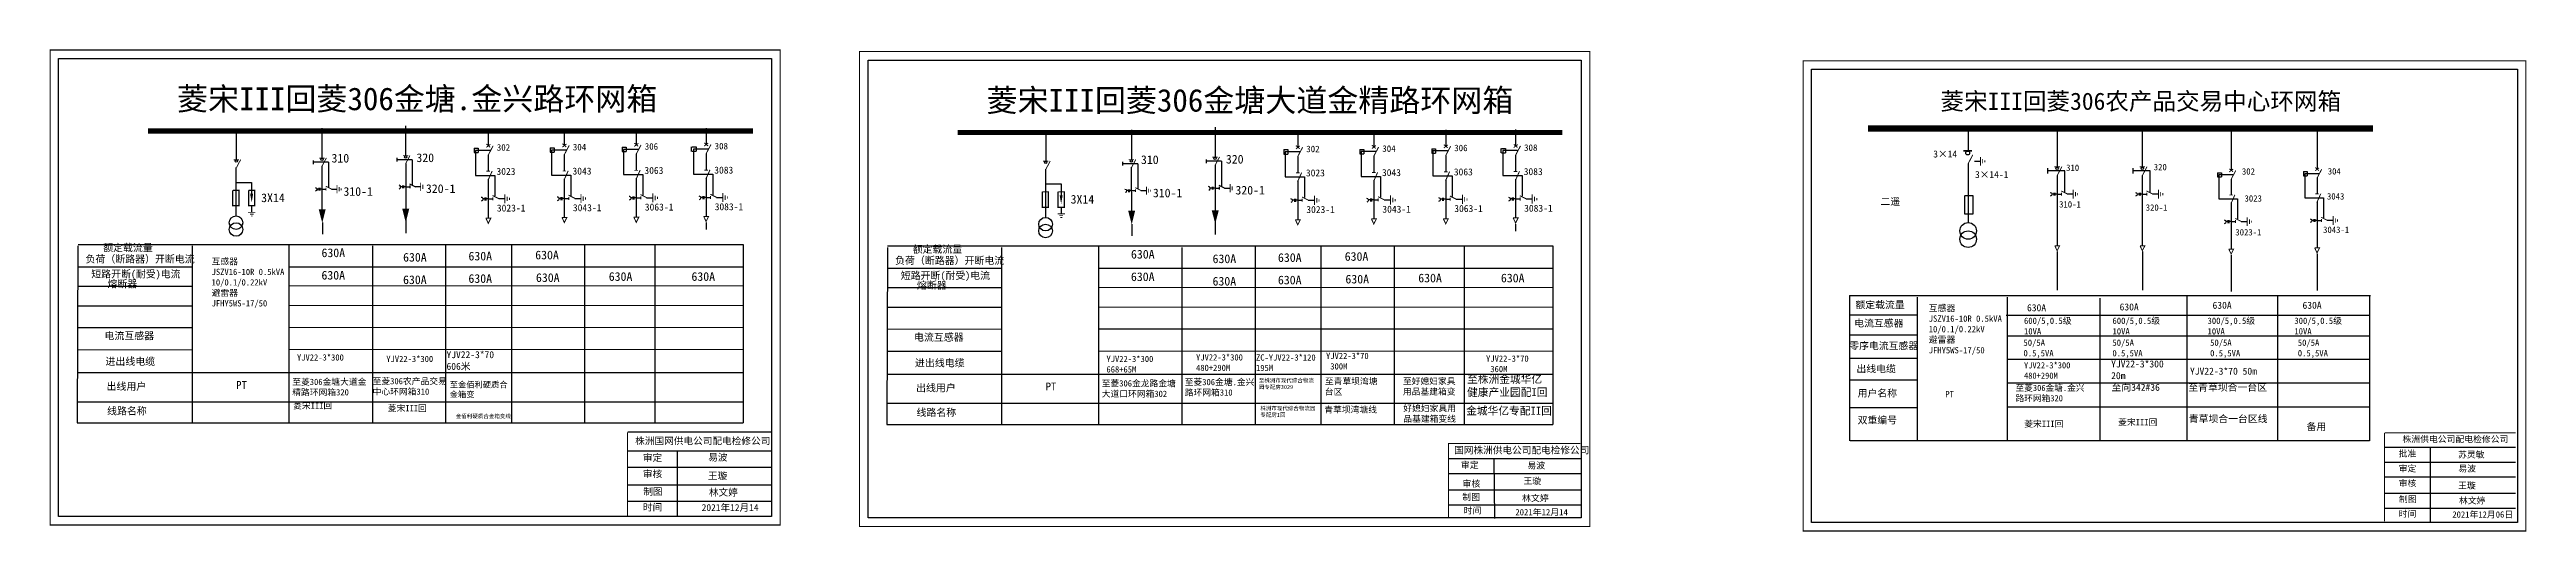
# Model space of a CAD drawing. Extents: x 1305 to 1935, y -332 to -210.
import ezdxf

# ---------------------------------------------------------------- set-up
doc = ezdxf.new("R2010")
doc.units = 0
doc.header["$LTSCALE"] = 5
doc.linetypes.add('ACAD_ISO02W100', pattern=[15, 12, -3])
doc.linetypes.add('CENTER', pattern=[50.8, 31.75, -6.35, 6.35, -6.35])
doc.layers.get('0').update_dxf_attribs({"linetype": 'CONTINUOUS'})
doc.layers.get('Defpoints').update_dxf_attribs({"linetype": 'CONTINUOUS'})
doc.layers.add('2', color=7, linetype='CONTINUOUS')
doc.layers.add('Layer2', color=1, linetype='CONTINUOUS')
doc.layers.add('MiniCADLayer', color=7, linetype='CONTINUOUS', lineweight=20)
doc.styles.add('宋体_txtstyle_0.00_0_0', font='')
doc.styles.add('宋体_txtstyle_1.62_0_0', font='', dxfattribs={"height": 1.624467})
doc.styles.add('宋体_txtstyle_1.66_0_0', font='', dxfattribs={"height": 1.663926})
doc.styles.add('宋体_txtstyle_1.77_0_0', font='', dxfattribs={"height": 1.774854})
doc.styles.add('宋体_txtstyle_1.79_0_0', font='', dxfattribs={"height": 1.786914})
doc.styles.add('宋体_txtstyle_1.85_0_0', font='', dxfattribs={"height": 1.848807})
doc.styles.add('宋体_txtstyle_1.99_0_0', font='', dxfattribs={"height": 1.985801})
doc.styles.add('宋体_txtstyle_2.21_0_0', font='', dxfattribs={"height": 2.206445})
doc.styles.get('宋体_txtstyle_0.00_0_0').set_extended_font_data('宋体')
doc.styles.get('宋体_txtstyle_1.62_0_0').set_extended_font_data('宋体')
doc.styles.get('宋体_txtstyle_1.66_0_0').set_extended_font_data('宋体')
doc.styles.get('宋体_txtstyle_1.77_0_0').set_extended_font_data('宋体')
doc.styles.get('宋体_txtstyle_1.79_0_0').set_extended_font_data('宋体')
doc.styles.get('宋体_txtstyle_1.85_0_0').set_extended_font_data('宋体')
doc.styles.get('宋体_txtstyle_1.99_0_0').set_extended_font_data('宋体')
doc.styles.get('宋体_txtstyle_2.21_0_0').set_extended_font_data('宋体')

msp = doc.modelspace()

# ---------------------------------------------------------------- texts
at = {"color": 0, "linetype": 'Continuous'}
for s, height, style, p in [('3×14', 1.787, '宋体_txtstyle_1.79_0_0', (1784.07, -237.07)), ('310', 1.624, '宋体_txtstyle_1.62_0_0', (1817.85, -240.49)), ('320', 1.624, '宋体_txtstyle_1.62_0_0', (1840.12, -240.33)), ('3×14-1', 1.787, '宋体_txtstyle_1.79_0_0', (1794.68, -242.3)), ('302', 1.624, '宋体_txtstyle_1.62_0_0', (1862.53, -241.43)), ('304', 1.624, '宋体_txtstyle_1.62_0_0', (1884.35, -241.4)), ('310-1', 1.624, '宋体_txtstyle_1.62_0_0', (1816.06, -249.8)), ('320-1', 1.624, '宋体_txtstyle_1.62_0_0', (1838.08, -250.62)), ('3023', 1.624, '宋体_txtstyle_1.62_0_0', (1863.2, -248.3)), ('3043', 1.624, '宋体_txtstyle_1.62_0_0', (1884.15, -247.78)), ('3023-1', 1.624, '宋体_txtstyle_1.62_0_0', (1860.86, -256.91)), ('3043-1', 1.624, '宋体_txtstyle_1.62_0_0', (1883.17, -256.27))]:
    msp.add_text(s, height=height, dxfattribs=dict(at, style=style)).set_placement(p)
at = {"color": 0, "linetype": 'Continuous', "lineweight": -2, "attachment_point": 1, "style": '宋体_txtstyle_0.00_0_0'}
for s, insert, char_height, width in [('{\\C7;菱宋III回菱306}农产品交易中心环网箱', (1785.92, -220.56), 4.3928, 125.5597), ('{\\fSimSun|b0|i0|c134|p2;二遥}', (1770.66, -247.39), 1.7869, 28.8074), ('\\A1;{\\fSimSun|b0|i0|c134|p2;互感器\\PJSZV16-10R 0.5kVA\\P10/0.1/0.22kV\\P避雷器\\PJFHY5WS-17/50}', (1346.46, -262.71, 0.01), 1.5992, 29.4876), ('{\\fSimSun|b0|i0|c134|p2;额定载流量}', (1764.3, -273.68), 1.7869, 28.8074), ('\\A1;{\\fSimSun|b0|i0|c134|p2;互感器\\PJSZV16-10R 0.5kVA\\P10/0.1/0.22kV\\P避雷器\\PJFHY5WS-17/50}', (1782.92, -274.58), 1.6082, 29.6547), ('{\\fSimSun|b0|i0|c134|p2;630A}', (1807.9, -274.41), 1.7869, 28.8074), ('{\\fSimSun|b0|i0|c134|p2;630A}', (1831.44, -274.2), 1.7869, 28.8074), ('{\\fSimSun|b0|i0|c134|p2;630A}', (1855.06, -273.78), 1.7869, 28.8074), ('{\\fSimSun|b0|i0|c134|p2;630A}', (1877.93, -273.78), 1.7869, 28.8074), ('{\\fSimSun|b0|i0|c134|p2;电流互感器}', (1763.99, -278.33), 1.7869, 28.8074), ('{\\fSimSun|b0|i0|c134|p2;50/5A\\P0.5,5VA}', (1807.01, -283.38), 1.6082, 28.8074), ('\\A1;{\\fSimSun|b0|i0|c134|p2;600/5,0.5级\\P10VA}', (1807.14, -277.81), 1.6082, 29.6547), ('{\\fSimSun|b0|i0|c134|p2;50/5A\\P0.5,5VA}', (1829.62, -283.38), 1.6082, 28.8074), ('\\A1;{\\fSimSun|b0|i0|c134|p2;600/5,0.5级\\P10VA}', (1829.64, -277.81), 1.6082, 29.6547), ('\\A1;{\\fSimSun|b0|i0|c134|p2;300/5,0.5级\\P10VA}', (1853.8, -277.81), 1.6082, 29.6547), ('{\\fSimSun|b0|i0|c134|p2;50/5A\\P0.5,5VA}', (1854.45, -283.38), 1.6082, 28.8074), ('\\A1;{\\fSimSun|b0|i0|c134|p2;300/5,0.5级\\P10VA}', (1875.87, -277.81), 1.6082, 29.6547), ('{\\fSimSun|b0|i0|c134|p2;50/5A\\P0.5,5VA}', (1876.74, -283.38), 1.6082, 28.8074), ('{\\fSimSun|b0|i0|c134|p2;零序电流互感器}', (1762.73, -284.09), 1.7869, 28.8074), ('YJV22-3*300\\P20m', (1829.29, -288.7), 1.7869, 28.8074), ('{\\fSimSun|b0|i0|c134|p2;\\C7;至金佰利硬质合金箱变}', (1406.99, -294.11, 0.01), 1.5, 16.5148), ('{\\fSimSun|b0|i0|c134|p2;出线电缆}', (1764.55, -289.95), 1.7869, 28.8074), ('{\\fSimSun|b0|i0|c134|p2;用户名称}', (1764.86, -296.15), 1.7869, 28.8074), ('至向342#36', (1829.38, -294.64), 1.787, 18.1993), ('{\\fSimSun|b0|i0|c134|p2;至青草坝合一台区}', (1848.91, -294.67), 1.7869, 21.9417), ('YJV22-3*70 50m', (1849.33, -290.55), 1.7869, 28.8074), ('{\\fSimSun|b0|i0|c134|p2;PT}', (1787.13, -296.47), 1.6146, 12.5611), ('{\\fSimSun|b0|i0|c134|p2;\\C7;金佰利硬质合金箱变线}', (1408.53, -302.38, 0.01), 1, 28.6451), ('{\\fSimSun|b0|i0|c134|p2;双重编号}', (1764.86, -303.01), 1.7869, 28.8074), ('{\\fSimSun|b0|i0|c134|p2;青草坝合一台区线}', (1849.03, -302.67), 1.7869, 21.9417), ('{\\fSimSun|b0|i0|c134|p2;备用}', (1878.95, -304.66), 1.7869, 28.8074), ('{\\fSimSun|b0|i0|c134|p2;株洲供电公司配电检修公司}', (1903.34, -307.93), 1.6025, 43.8107), ('\\f\uffbfﾬￌﾣﾤ_GB2312|b0|i0|c134|p49;审定', (1456.1, -312.58, 0.01), 1.7528, 13.7078), ('{\\fKaiTi_GB2312|b0|i0|c134|p49;批准}', (1902.37, -311.59), 1.6025, 12.5322), ('{\\fSimSun|b0|i0|c134|p2;苏灵敏}', (1917.47, -311.85), 1.6025, 12.5322), ('\\f\uffbfﾬￌﾣﾤ_GB2312|b0|i0|c134|p49;制图', (1456.19, -321.17, 0.01), 1.7528, 13.7078), ('\\f\uffbfﾬￌﾣﾤ_GB2312|b0|i0|c134|p49;审核', (1456.1, -316.71, 0.01), 1.7528, 13.7078), ('\\f\uffbfﾬￌﾣﾤ_GB2312|b0|i0|c134|p49;审定', (1902.37, -315.39), 1.6025, 12.5322), ('\\f\uffbfﾬￌﾣﾤ_GB2312|b0|i0|c134|p49;审核', (1902.37, -319.16), 1.6025, 12.5322), ('王璇', (1917.47, -319.72), 1.602, 12.5322), ('{\\fSimSun|b0|i0|c134|p2;易波}', (1917.55, -315.42), 1.6025, 12.5322), ('\\f\uffbfﾬￌﾣﾤ_GB2312|b0|i0|c134|p49;时间', (1456.1, -325.19, 0.01), 1.7528, 13.7078), ('林文婷', (1472.87, -321.4, 0.01), 1.753, 13.7078), ('\\f\uffbfﾬￌﾣﾤ_GB2312|b0|i0|c134|p49;制图', (1902.45, -323.23), 1.6025, 12.5322), ('\\f\uffbfﾬￌﾣﾤ_GB2312|b0|i0|c134|p49;时间', (1902.37, -326.91), 1.6025, 12.5322), ('2021年12月06日', (1916.02, -327.1), 1.6025, 23.44), ('{\\fSimSun|b0|i0|c134|p2;林文婷}', (1917.7, -323.57), 1.6025, 12.5322)]:
    msp.add_mtext(s, dxfattribs=dict(at, insert=insert, char_height=char_height, width=width))
at = {"color": 7, "linetype": 'Continuous', "lineweight": -2, "true_color": 0xffffff, "attachment_point": 1, "style": '宋体_txtstyle_0.00_0_0'}
for s, insert, char_height, width in [('{\\fSimSun|b0|i0|c134|p2;YJV22-3*70\\P606米}', (1406.17, -286.35), 1.7768, 28.6451), ('株洲国网供电公司配电检修公司', (1454.12, -308.3, -0.01), 1.7528, 47.9203), ('易波', (1472.7, -312.48, 0.01), 1.753, 13.7078), ('国网株洲供电公司配电检修公司', (1662.3, -310.65, -0.01), 1.7528, 47.9203), ('王璇', (1472.61, -317.18, 0.01), 1.753, 13.7078)]:
    msp.add_mtext(s, dxfattribs=dict(at, insert=insert, char_height=char_height, width=width))
at = {"color": 7, "linetype": 'Continuous', "lineweight": -2, "insert": (1471.04, -325.26, 0.01), "char_height": 1.753, "width": 25.6387, "attachment_point": 1, "style": '宋体_txtstyle_0.00_0_0'}
msp.add_mtext('2021年12月14', dxfattribs=at)
at = {"layer": 'Defpoints', "color": 0}
for s, height, style, p in [('310', 2.206, '宋体_txtstyle_2.21_0_0', (1376.93, -238.36)), ('320', 2.206, '宋体_txtstyle_2.21_0_0', (1398.51, -238.24)), ('302', 1.664, '宋体_txtstyle_1.66_0_0', (1418.95, -235.35)), ('304', 1.664, '宋体_txtstyle_1.66_0_0', (1438.28, -235.27)), ('306', 1.664, '宋体_txtstyle_1.66_0_0', (1456.56, -235.1)), ('308', 1.664, '宋体_txtstyle_1.66_0_0', (1474.32, -235.02)), ('310', 2.206, '宋体_txtstyle_2.21_0_0', (1582.68, -238.74)), ('320', 2.206, '宋体_txtstyle_2.21_0_0', (1604.27, -238.61)), ('302', 1.664, '宋体_txtstyle_1.66_0_0', (1624.7, -235.73)), ('304', 1.664, '宋体_txtstyle_1.66_0_0', (1644.03, -235.65)), ('306', 1.664, '宋体_txtstyle_1.66_0_0', (1662.31, -235.48)), ('308', 1.664, '宋体_txtstyle_1.66_0_0', (1680.07, -235.4)), ('310-1', 2.206, '宋体_txtstyle_2.21_0_0', (1379.96, -246.82)), ('320-1', 2.206, '宋体_txtstyle_2.21_0_0', (1400.93, -246.11)), ('3023', 1.775, '宋体_txtstyle_1.77_0_0', (1418.86, -241.5)), ('3043', 1.775, '宋体_txtstyle_1.77_0_0', (1438.19, -241.42)), ('3063', 1.775, '宋体_txtstyle_1.77_0_0', (1456.47, -241.25)), ('3083', 1.775, '宋体_txtstyle_1.77_0_0', (1474.23, -241.17)), ('310-1', 2.206, '宋体_txtstyle_2.21_0_0', (1585.71, -247.2)), ('320-1', 2.206, '宋体_txtstyle_2.21_0_0', (1606.69, -246.49)), ('3023', 1.775, '宋体_txtstyle_1.77_0_0', (1624.61, -241.88)), ('3043', 1.775, '宋体_txtstyle_1.77_0_0', (1643.94, -241.8)), ('3063', 1.775, '宋体_txtstyle_1.77_0_0', (1662.22, -241.63)), ('3083', 1.775, '宋体_txtstyle_1.77_0_0', (1679.98, -241.55)), ('3X14', 2.206, '宋体_txtstyle_2.21_0_0', (1359.05, -248.43)), ('3023-1', 1.775, '宋体_txtstyle_1.77_0_0', (1418.97, -250.82)), ('3043-1', 1.775, '宋体_txtstyle_1.77_0_0', (1438.3, -250.74)), ('3063-1', 1.775, '宋体_txtstyle_1.77_0_0', (1456.58, -250.57)), ('3083-1', 1.775, '宋体_txtstyle_1.77_0_0', (1474.34, -250.49)), ('3X14', 2.206, '宋体_txtstyle_2.21_0_0', (1564.8, -248.81)), ('3023-1', 1.775, '宋体_txtstyle_1.77_0_0', (1624.72, -251.2)), ('3043-1', 1.775, '宋体_txtstyle_1.77_0_0', (1644.05, -251.12)), ('3063-1', 1.775, '宋体_txtstyle_1.77_0_0', (1662.33, -250.95)), ('3083-1', 1.775, '宋体_txtstyle_1.77_0_0', (1680.09, -250.87)), ('负荷（断路器）开断电流', 1.8488, '宋体_txtstyle_1.85_0_0', (1314.42, -263.83)), ('额定载流量', 1.849, '宋体_txtstyle_1.85_0_0', (1318.89, -260.95)), ('630A', 2.206, '宋体_txtstyle_2.21_0_0', (1374.39, -262.42)), ('630A', 2.206, '宋体_txtstyle_2.21_0_0', (1395.13, -263.56)), ('630A', 2.206, '宋体_txtstyle_2.21_0_0', (1411.75, -263.26)), ('630A', 2.206, '宋体_txtstyle_2.21_0_0', (1428.72, -262.98)), ('负荷（断路器）开断电流', 1.8488, '宋体_txtstyle_1.85_0_0', (1520.18, -264.2)), ('额定载流量', 1.849, '宋体_txtstyle_1.85_0_0', (1524.65, -261.33)), ('630A', 2.206, '宋体_txtstyle_2.21_0_0', (1580.15, -262.79)), ('630A', 2.206, '宋体_txtstyle_2.21_0_0', (1600.89, -263.94)), ('630A', 2.206, '宋体_txtstyle_2.21_0_0', (1617.51, -263.64)), ('630A', 2.206, '宋体_txtstyle_2.21_0_0', (1634.48, -263.35)), ('短路开断(耐受)电流', 1.849, '宋体_txtstyle_1.85_0_0', (1315.87, -267.64)), ('熔断器', 1.849, '宋体_txtstyle_1.85_0_0', (1319.98, -270.14)), ('630A', 2.206, '宋体_txtstyle_2.21_0_0', (1374.38, -268.13)), ('630A', 2.206, '宋体_txtstyle_2.21_0_0', (1395.12, -269.28)), ('630A', 2.206, '宋体_txtstyle_2.21_0_0', (1411.74, -268.97)), ('630A', 2.206, '宋体_txtstyle_2.21_0_0', (1428.91, -268.74)), ('630A', 2.206, '宋体_txtstyle_2.21_0_0', (1447.41, -268.46)), ('630A', 2.206, '宋体_txtstyle_2.21_0_0', (1468.43, -268.46)), ('短路开断(耐受)电流', 1.849, '宋体_txtstyle_1.85_0_0', (1521.63, -268.01)), ('熔断器', 1.849, '宋体_txtstyle_1.85_0_0', (1525.73, -270.52)), ('630A', 2.206, '宋体_txtstyle_2.21_0_0', (1580.14, -268.51)), ('630A', 2.206, '宋体_txtstyle_2.21_0_0', (1600.88, -269.65)), ('630A', 2.206, '宋体_txtstyle_2.21_0_0', (1617.5, -269.35)), ('630A', 2.206, '宋体_txtstyle_2.21_0_0', (1634.66, -269.12)), ('630A', 2.206, '宋体_txtstyle_2.21_0_0', (1653.17, -268.84)), ('630A', 2.206, '宋体_txtstyle_2.21_0_0', (1674.18, -268.84)), ('电流互感器', 1.849, '宋体_txtstyle_1.85_0_0', (1319.24, -283.35)), ('电流互感器', 1.849, '宋体_txtstyle_1.85_0_0', (1525, -283.73)), ('进出线电缆', 1.849, '宋体_txtstyle_1.85_0_0', (1319.49, -289.88)), ('进出线电缆', 1.849, '宋体_txtstyle_1.85_0_0', (1525.24, -290.26)), ('出线用户', 1.849, '宋体_txtstyle_1.85_0_0', (1319.76, -296.23)), ('出线用户', 1.849, '宋体_txtstyle_1.85_0_0', (1525.52, -296.6))]:
    msp.add_text(s, height=height, dxfattribs=dict(at, style=style)).set_placement(p)
at = {"layer": 'Defpoints', "color": 7, "style": '宋体_txtstyle_1.99_0_0'}
for p in [(1352.72, -295.94), (1558.47, -296.32)]:
    msp.add_text('PT', height=1.986, dxfattribs=at).set_placement(p)
at = {"layer": 'Defpoints', "color": 7, "lineweight": -2, "char_height": 5.7775, "width": 142.7713, "attachment_point": 1, "style": '宋体_txtstyle_0.00_0_0'}
for s, insert in [('菱宋III回菱306金塘.金兴路环网箱', (1337.68, -219.26)), ('菱宋III回菱306金塘大道金精路环网箱', (1543.43, -219.64))]:
    msp.add_mtext(s, dxfattribs=dict(at, insert=insert))
at = {"layer": 'Defpoints', "color": 7, "linetype": 'Continuous', "lineweight": -2, "attachment_point": 1, "style": '宋体_txtstyle_0.00_0_0'}
for s, insert, char_height, width in [('{\\fSimSun|b0|i0|c134|p2;YJV22-3*300}', (1368.16, -287.15), 1.5922, 18.7584), ('{\\fSimSun|b0|i0|c134|p2;YJV22-3*300}', (1390.87, -287.52), 1.5922, 18.7584), ('{\\fSimSun|b0|i0|c134|p2;YJV22-3*300\\P668+65M}', (1573.92, -287.53), 1.5922, 18.7584), ('{\\fSimSun|b0|i0|c134|p2;YJV22-3*300\\P480+290M}', (1596.69, -287.13), 1.5922, 18.7584), ('{\\fSimSun|b0|i0|c134|p2;ZC-YJV22-3*120\\P195M}', (1611.93, -287.16), 1.5922, 18.7584), ('{\\fSimSun|b0|i0|c134|p2;YJV22-3*70\\P 300M}', (1629.73, -286.76), 1.5922, 18.7584), ('{\\fSimSun|b0|i0|c134|p2;YJV22-3*70\\P 360M}', (1670.41, -287.44), 1.5922, 18.7584), ('{\\fSimSun|b0|i0|c134|p2;YJV22-3*300\\P480+290M}', (1807.14, -289.16), 1.5763, 18.5708), ('至菱306金塘大道金精路环网箱320', (1366.96, -293.36), 1.5922, 19.2686), ('至菱306农产品交易中心环网箱310', (1387.39, -293.18), 1.5922, 19.2686), ('至菱306金龙路金塘大道口环网箱302', (1572.71, -293.74), 1.5922, 19.2686), ('至菱306金塘.金兴路环网箱310', (1593.81, -293.41), 1.5922, 18.7584), ('{\\fSimSun|b0|i0|c134|p2;至株洲市现代综合物流园专配房3029}', (1612.64, -293.3), 1, 14.3918), ('{\\fSimSun|b0|i0|c134|p2;至青草坝湾塘台区}', (1629.44, -293.21), 1.5922, 14.3918), ('{\\fSimSun|b0|i0|c134|p2;至好媳妇家具用品基建箱变}', (1649.28, -293.18), 1.5922, 14.3918), ('至菱306金塘.金兴路环网箱320', (1804.99, -294.9), 1.5763, 18.5708), ('菱宋III回', (1367.18, -299.41), 1.592, 18.7584), ('菱宋III回', (1391.24, -300.06), 1.592, 18.7584), ('{\\fSimSun|b0|i0|c134|p2;株洲市现代综合物流园专配房I回}', (1613.02, -300.39), 1, 14.3918), ('{\\fSimSun|b0|i0|c134|p2;青草坝湾塘线}', (1629.31, -300.41), 1.5922, 14.3918), ('{\\fSimSun|b0|i0|c134|p2;好媳妇家具用品基建箱变线}', (1649.38, -300.1), 1.5922, 14.3918), ('菱宋III回', (1807.22, -304.03), 1.592, 18.7584), ('菱宋III回', (1831.07, -303.61), 1.592, 18.7584)]:
    msp.add_mtext(s, dxfattribs=dict(at, insert=insert, char_height=char_height, width=width))
at = {"layer": 'Layer2', "color": 0, "style": '宋体_txtstyle_1.85_0_0'}
for p in [(1319.88, -302.48), (1525.64, -302.86)]:
    msp.add_text('线路名称', height=1.849, dxfattribs=at).set_placement(p)
at = {"layer": 'Layer2', "color": 0, "linetype": 'Continuous', "lineweight": -2, "char_height": 1.6187, "width": 12.6588, "attachment_point": 1, "style": '宋体_txtstyle_0.00_0_0'}
for s, insert in [('{\\fKaiTi_GB2312|b0|i0|c134|p49;审定}', (1664, -314.51)), ('{\\fSimSun|b0|i0|c134|p2;易波}', (1680.89, -314.61)), ('{\\fKaiTi_GB2312|b0|i0|c134|p49;审核}', (1664.41, -319.26)), ('{\\fSimSun|b0|i0|c134|p2;王璇}', (1679.9, -318.55)), ('{\\fKaiTi_GB2312|b0|i0|c134|p49;制图}', (1664.34, -322.64)), ('{\\fKaiTi_GB2312|b0|i0|c134|p49;时间}', (1664.69, -326.08))]:
    msp.add_mtext(s, dxfattribs=dict(at, insert=insert))
at = {"layer": 'Layer2', "color": 7, "linetype": 'Continuous', "lineweight": -2, "attachment_point": 1, "style": '宋体_txtstyle_0.00_0_0'}
for s, insert, char_height, width in [('2021年12月14', (1677.85, -326.51), 1.619, 17.1618), ('{\\fSimSun|b0|i0|c134|p2;林文婷}', (1679.54, -322.95), 1.6187, 12.6588)]:
    msp.add_mtext(s, dxfattribs=dict(at, insert=insert, char_height=char_height, width=width))
at = {"layer": 'MiniCADLayer', "color": 7, "lineweight": -2, "ltscale": 1.767814, "attachment_point": 1, "style": '宋体_txtstyle_0.00_0_0'}
for s, insert, char_height in [('至株洲金城华亿\\P健康产业园配I回', (1665.58, -292.47), 1.997), ('{\\fSimSun|b0|i0|c134|p2;金城华亿专配II回}', (1665.35, -300.51), 1.9967)]:
    msp.add_mtext(s, dxfattribs=dict(at, insert=insert, char_height=char_height))

# ---------------------------------------------------------------- blocks, each defined once
blk = doc.blocks.new('JD')
for points in [[(-2, 0.2), (-2, -0.2), (2, 0.2), (2, -0.2)], [(1, -1.2), (1, -0.8), (-1, -1.2), (-1, -0.8)], [(-0.5, -1.8), (-0.5, -2.2), (0.5, -1.8), (0.5, -2.2)]]:
    blk.add_trace(points)

# ---------------------------------------------------------------- linework, layer by layer
at = {"color": 0}
for p, q in [((1792.91, -230.02), (1792.91, -235.31)), ((1815.56, -229.59), (1815.56, -239.44)), ((1837.21, -229.59), (1837.21, -239.44)), ((1859.78, -230.05), (1859.78, -240.38)), ((1881.62, -229.74), (1881.62, -240.07)), ((1792.94, -238.59), (1792.94, -253.61)), ((1794.52, -238), (1796.03, -238)), ((1815.56, -241.63), (1815.56, -259.51)), ((1837.21, -241.63), (1837.21, -259.51)), ((1856.35, -240.94), (1857.31, -240.94)), ((1856.35, -240.94), (1856.35, -242.01)), ((1856.35, -242.01), (1857.31, -242.01)), ((1857.31, -240.94), (1857.31, -242.01)), ((1859.78, -242.57), (1859.78, -246.56)), ((1878.19, -240.63), (1879.15, -240.63)), ((1878.19, -240.63), (1878.19, -241.7)), ((1878.19, -241.7), (1879.15, -241.7)), ((1879.15, -240.63), (1879.15, -241.7)), ((1881.62, -242.27), (1881.62, -246.25)), ((1815.56, -246.38), (1816.67, -246.38)), ((1818.13, -246.35), (1819.64, -246.35)), ((1837.21, -246.38), (1838.33, -246.38)), ((1839.78, -246.35), (1841.29, -246.35)), ((1859.78, -248.55), (1859.78, -260.32)), ((1881.62, -248.25), (1881.62, -260.02)), ((1859.78, -253.39), (1860.89, -253.39)), ((1862.35, -253.36), (1863.86, -253.36)), ((1881.62, -253.08), (1882.73, -253.08)), ((1884.18, -253.05), (1885.7, -253.05)), ((1780.06, -282.25), (1762.81, -282.25)), ((1780.12, -277.18), (1762.88, -277.18)), ((1780.06, -288.23), (1762.81, -288.23)), ((1779.99, -293.69), (1762.75, -293.69)), ((1780.05, -300.79), (1762.81, -300.79))]:
    msp.add_line(p, q, dxfattribs=at)
at = {"color": 0, "linetype": 'ACAD_ISO02W100'}
for p, q in [((1860.26, -241.5), (1856.66, -241.5)), ((1856.66, -241.5), (1856.66, -247.63)), ((1882.1, -241.19), (1878.49, -241.19)), ((1878.49, -241.19), (1878.49, -247.33)), ((1856.66, -247.63), (1861.42, -247.63)), ((1861.42, -247.63), (1861.42, -252.7)), ((1878.49, -247.33), (1883.25, -247.33)), ((1883.25, -247.33), (1883.25, -252.39))]:
    msp.add_line(p, q, dxfattribs=at)
at = {"color": 0, "linetype": 'CENTER'}
for p, q in [((1815.57, -260.96), (1815.57, -270.84)), ((1837.22, -260.96), (1837.22, -270.84)), ((1859.79, -261.9), (1859.79, -271.19)), ((1881.62, -261.6), (1881.62, -270.88))]:
    msp.add_line(p, q, dxfattribs=at)
at = {"color": 0, "linetype": 'Continuous'}
for p, q in [((1762.78, -272.21), (1895.21, -272.21)), ((1762.85, -309.17), (1762.85, -272.21)), ((1779.96, -272.61), (1779.96, -309.16)), ((1802.85, -272.61), (1802.85, -309.16)), ((1826.44, -272.86), (1826.44, -309.14)), ((1848.57, -272.28), (1848.57, -309.16)), ((1871.61, -272.28), (1871.61, -309.16)), ((1894.95, -272.31), (1894.95, -309.18)), ((1802.57, -277.15), (1894.95, -277.15)), ((1802.85, -282.46), (1894.95, -282.46)), ((1802.85, -288.39), (1894.95, -288.39)), ((1802.85, -294.39), (1894.95, -294.39)), ((1802.85, -300.51), (1894.95, -300.51)), ((1452.18, -311.67, 0.01), (1488.62, -311.67, 0.01)), ((1464.83, -311.67, 0.01), (1464.83, -328.23, 0.01)), ((1894.95, -309.17), (1762.97, -309.17)), ((1898.79, -310.76), (1932.1, -310.76)), ((1898.79, -314.56), (1932.1, -314.56)), ((1910.35, -310.76), (1910.35, -329.7)), ((1452.18, -315.82, 0.01), (1488.62, -315.82, 0.01)), ((1452.18, -320.35, 0.01), (1488.62, -320.35, 0.01)), ((1898.79, -318.35), (1932.1, -318.35)), ((1452.18, -324.5, 0.01), (1488.62, -324.5, 0.01)), ((1898.79, -322.49), (1932.1, -322.49)), ((1898.79, -326.29), (1932.1, -326.29))]:
    msp.add_line(p, q, dxfattribs=at)
at = {"color": 0, "linetype": 'Continuous', "const_width": 0.267}
msp.add_lwpolyline([(1750.99, -212.46), (1934.72, -212.46), (1934.72, -332.1), (1750.99, -332.1)], close=True, dxfattribs=at)
at = {"color": 0, "linetype": 'Continuous'}
msp.add_lwpolyline([(1753.15, -214.63), (1932.56, -214.63), (1932.56, -329.94), (1753.15, -329.94)], close=True, dxfattribs=at)
at = {"color": 0}
for points, const_width in [([(1767.47, -229.72), (1895.85, -229.72)], 1.61), ([(1791.7, -235.39), (1793.96, -235.39)], 0.383), ([(1792.94, -238.65), (1794.14, -236.37)], 0.241), ([(1814.85, -239.47), (1816.27, -239.47)], 0.241), ([(1815.56, -241.69), (1816.77, -239.41)], 0.241), ([(1816.61, -245.58), (1818.22, -246.38)], 0.241), ([(1836.5, -239.47), (1837.92, -239.47)], 0.241), ([(1837.21, -241.69), (1838.42, -239.41)], 0.241), ([(1838.26, -245.58), (1839.87, -246.38)], 0.241), ([(1859.32, -240.74), (1860.3, -240.01)], 0.241), ([(1859.33, -239.94), (1860.28, -240.72)], 0.241), ([(1859.78, -242.64), (1860.99, -240.35)], 0.241), ([(1881.16, -240.43), (1882.14, -239.7)], 0.241), ([(1881.17, -239.63), (1882.11, -240.42)], 0.241), ([(1881.62, -242.33), (1882.82, -240.04)], 0.241), ([(1816.67, -246.01), (1816.67, -246.75)], 0.241), ([(1838.33, -246.01), (1838.33, -246.75)], 0.241), ([(1859.35, -246.62), (1860.24, -246.62)], 0.241), ([(1859.73, -248.85), (1860.75, -246.57)], 0.241), ([(1881.18, -246.32), (1882.08, -246.32)], 0.241), ([(1881.57, -248.54), (1882.58, -246.27)], 0.241), ([(1860.83, -252.58), (1862.44, -253.39)], 0.241), ([(1860.89, -253.02), (1860.89, -253.76)], 0.241), ([(1882.67, -252.28), (1884.28, -253.08)], 0.241), ([(1882.73, -252.71), (1882.73, -253.45)], 0.241), ([(1814.97, -259.55), (1816.19, -259.55), (1815.57, -260.79), (1814.98, -259.53)], 0.241), ([(1836.62, -259.55), (1837.85, -259.55), (1837.22, -260.79), (1836.63, -259.53)], 0.241), ([(1859.19, -260.4), (1860.42, -260.4), (1859.79, -261.64), (1859.2, -260.37)], 0.241), ([(1881.02, -260.09), (1882.25, -260.09), (1881.62, -261.33), (1881.04, -260.07)], 0.241)]:
    msp.add_lwpolyline(points, dxfattribs=dict(at, const_width=const_width))
for points in [[(1813.13, -239.83), (1813.13, -241.18)], [(1834.78, -239.83), (1834.78, -241.18)], [(1791.98, -246.91), (1791.98, -251.42), (1794.21, -251.42), (1794.21, -246.86), (1791.98, -246.86)], [(1814.75, -246.37), (1814.24, -246.37)], [(1814.75, -246.03), (1814.75, -246.76)], [(1814.97, -246.03), (1814.97, -246.76)], [(1815.56, -246.37), (1814.97, -246.37)], [(1836.4, -246.37), (1835.89, -246.37)], [(1836.4, -246.03), (1836.4, -246.76)], [(1836.63, -246.03), (1836.63, -246.76)], [(1837.21, -246.37), (1836.63, -246.37)], [(1858.97, -253.38), (1858.46, -253.38)], [(1858.97, -253.04), (1858.97, -253.77)], [(1859.2, -253.04), (1859.2, -253.77)], [(1859.78, -253.38), (1859.2, -253.38)], [(1880.81, -253.07), (1880.3, -253.07)], [(1880.81, -252.73), (1880.81, -253.46)], [(1881.03, -252.73), (1881.03, -253.46)], [(1881.62, -253.07), (1881.03, -253.07)]]:
    msp.add_lwpolyline(points, dxfattribs=at)
at = {"color": 0, "linetype": 'ACAD_ISO02W100'}
for points in [[(1817.54, -246), (1817.54, -240.51), (1813.13, -240.51)], [(1839.19, -246), (1839.19, -240.51), (1834.78, -240.51)]]:
    msp.add_lwpolyline(points, dxfattribs=at)
at = {"color": 0}
for points in [[(1813.81, -245.95, -0.877934), (1813.83, -246.93)], [(1835.46, -245.95, -0.877934), (1835.48, -246.93)], [(1858.03, -252.96, -0.877934), (1858.05, -253.94)], [(1879.87, -252.66, -0.877934), (1879.88, -253.63)]]:
    msp.add_lwpolyline(points, format="xyb", dxfattribs=at)
at = {"color": 0, "linetype": 'Continuous', "const_width": 0.292}
for points, elevation in [([(1452.18, -307.03), (1452.16, -328.16)], 0.01), ([(1452.18, -306.9), (1488.62, -306.9)], -0.01)]:
    msp.add_lwpolyline(points, dxfattribs=dict(at, elevation=elevation))
at = {"color": 0, "linetype": 'Continuous', "const_width": 0.267}
for points in [[(1898.79, -307.13), (1898.77, -329.63)], [(1898.79, -307.13), (1932.1, -307.13)]]:
    msp.add_lwpolyline(points, dxfattribs=at)
at = {"color": 0}
for centre, radius in [((1792.83, -235.93), 0.49), ((1815.56, -239.81), 0.309), ((1837.21, -239.81), 0.309)]:
    msp.add_circle(centre, radius, dxfattribs=at)
at = {"layer": '2', "color": 0}
for centre in [(1792.95, -255.75), (1792.95, -257.86)]:
    msp.add_circle(centre, 2.11, dxfattribs=at)
at = {"layer": 'Defpoints', "color": 0}
for p, q in [((1352.73, -230.06), (1352.73, -237.62)), ((1374.5, -229.65), (1374.5, -237.21)), ((1395.76, -229.02), (1395.76, -236.59)), ((1416.78, -229.91), (1416.78, -234.13)), ((1436.1, -229.83), (1436.1, -234.05)), ((1454.39, -229.66), (1454.39, -233.88)), ((1472.15, -229.58), (1472.15, -233.8)), ((1558.49, -230.43), (1558.49, -238)), ((1580.25, -230.02), (1580.25, -237.59)), ((1601.52, -229.4), (1601.52, -236.97)), ((1622.53, -230.29), (1622.53, -234.51)), ((1641.86, -230.21), (1641.86, -234.43)), ((1660.14, -230.04), (1660.14, -234.26)), ((1677.9, -229.96), (1677.9, -234.18)), ((1374.46, -239.18), (1374.5, -251.78)), ((1395.81, -238.58), (1395.81, -250.37)), ((1413.23, -234.71), (1413.23, -235.81)), ((1413.23, -234.71), (1414.22, -234.71)), ((1413.23, -235.81), (1414.22, -235.81)), ((1414.22, -234.71), (1414.22, -235.81)), ((1416.78, -236.4), (1416.78, -240.52)), ((1432.55, -234.63), (1433.55, -234.63)), ((1432.55, -234.63), (1432.55, -235.73)), ((1432.55, -235.73), (1433.55, -235.73)), ((1433.55, -234.63), (1433.55, -235.73)), ((1436.1, -236.32), (1436.1, -240.44)), ((1450.84, -234.46), (1450.84, -235.56)), ((1450.84, -234.46), (1451.83, -234.46)), ((1450.84, -235.56), (1451.83, -235.56)), ((1451.83, -234.46), (1451.83, -235.56)), ((1454.39, -236.15), (1454.39, -240.27)), ((1468.38, -234.4), (1468.38, -235.51)), ((1468.59, -234.38), (1469.59, -234.38)), ((1468.59, -235.48), (1469.59, -235.48)), ((1469.59, -234.38), (1469.59, -235.48)), ((1472.15, -236.07), (1472.15, -240.19)), ((1601.56, -238.96), (1601.56, -250.75)), ((1618.98, -235.08), (1618.98, -236.19)), ((1618.98, -235.08), (1619.98, -235.08)), ((1618.98, -236.19), (1619.98, -236.19)), ((1619.98, -235.08), (1619.98, -236.19)), ((1622.53, -236.78), (1622.53, -240.9)), ((1638.31, -235), (1639.31, -235)), ((1638.31, -235), (1638.31, -236.11)), ((1638.31, -236.11), (1639.31, -236.11)), ((1639.31, -235), (1639.31, -236.11)), ((1641.86, -236.7), (1641.86, -240.82)), ((1656.59, -234.83), (1656.59, -235.94)), ((1656.59, -234.83), (1657.59, -234.83)), ((1656.59, -235.94), (1657.59, -235.94)), ((1657.59, -234.83), (1657.59, -235.94)), ((1660.14, -236.53), (1660.14, -240.65)), ((1674.14, -234.78), (1674.14, -235.89)), ((1674.35, -234.75), (1675.35, -234.75)), ((1674.35, -235.86), (1675.35, -235.86)), ((1675.35, -234.75), (1675.35, -235.86)), ((1677.9, -236.45), (1677.9, -240.57)), ((1352.63, -239.66), (1352.64, -252.01)), ((1352.63, -243.42), (1356.64, -243.42)), ((1356.64, -243.42), (1356.64, -246.36)), ((1374.5, -245.13), (1375.54, -245.13)), ((1376.9, -245.1), (1378.32, -245.1)), ((1395, -244.5), (1394.53, -244.5)), ((1395, -244.18), (1395, -244.86)), ((1395.22, -244.18), (1395.22, -244.86)), ((1395.76, -244.5), (1395.22, -244.5)), ((1395.76, -244.51), (1396.81, -244.51)), ((1396.75, -243.75), (1398.25, -244.51)), ((1396.81, -244.16), (1396.81, -244.85)), ((1398.17, -244.48), (1399.59, -244.48)), ((1416.78, -242.59), (1416.78, -252.54)), ((1436.1, -242.51), (1436.1, -252.39)), ((1454.39, -242.34), (1454.39, -252.29)), ((1472.15, -242.26), (1472.15, -252.14)), ((1558.38, -243.8), (1562.4, -243.8)), ((1558.39, -240.04), (1558.4, -252.38)), ((1562.4, -243.8), (1562.4, -246.74)), ((1580.22, -239.56), (1580.25, -252.16)), ((1580.25, -245.51), (1581.3, -245.51)), ((1582.66, -245.48), (1584.08, -245.48)), ((1600.76, -244.87), (1600.29, -244.87)), ((1600.76, -244.56), (1600.76, -245.24)), ((1600.97, -244.56), (1600.97, -245.24)), ((1601.52, -244.87), (1600.97, -244.87)), ((1601.52, -244.88), (1602.56, -244.88)), ((1602.51, -244.13), (1604.01, -244.88)), ((1602.56, -244.54), (1602.56, -245.23)), ((1603.92, -244.86), (1605.34, -244.86)), ((1622.53, -242.96), (1622.53, -252.92)), ((1641.86, -242.88), (1641.86, -252.77)), ((1660.14, -242.71), (1660.14, -252.67)), ((1677.9, -242.63), (1677.9, -252.52)), ((1356.64, -249.44), (1356.64, -250.96)), ((1416.78, -247.59), (1417.93, -247.59)), ((1419.43, -247.55), (1421, -247.55)), ((1436.1, -247.51), (1437.26, -247.51)), ((1438.76, -247.47), (1440.33, -247.47)), ((1454.39, -247.34), (1455.54, -247.34)), ((1457.04, -247.3), (1458.61, -247.3)), ((1472.15, -247.26), (1473.3, -247.26)), ((1474.8, -247.22), (1476.37, -247.22)), ((1562.4, -249.82), (1562.4, -251.34)), ((1622.53, -247.96), (1623.68, -247.96)), ((1625.19, -247.93), (1626.76, -247.93)), ((1641.86, -247.88), (1643.01, -247.88)), ((1644.52, -247.85), (1646.08, -247.85)), ((1660.14, -247.71), (1661.29, -247.71)), ((1662.8, -247.68), (1664.37, -247.68)), ((1677.9, -247.63), (1679.05, -247.63)), ((1680.56, -247.6), (1682.13, -247.6)), ((1374.64, -253.65), (1374.64, -256.6)), ((1395.82, -252.3), (1395.82, -256.29)), ((1580.39, -254.03), (1580.39, -256.98)), ((1601.58, -252.68), (1601.58, -256.66)), ((1312.47, -259.59), (1312.3, -304.6)), ((1312.51, -259.21), (1481.58, -259.21)), ((1341.51, -259.59), (1341.51, -304.6)), ((1366.13, -259.21), (1366.13, -304.6)), ((1387.34, -259.59), (1387.34, -304.6)), ((1405.93, -259.24), (1405.93, -304.6)), ((1422.67, -259.21), (1422.67, -304.6)), ((1441.25, -259.21), (1441.25, -304.6)), ((1459.13, -259.25), (1459.13, -304.64)), ((1481.58, -259.21), (1481.58, -304.6)), ((1518.22, -259.96), (1518.05, -304.97)), ((1518.26, -259.59), (1687.34, -259.59)), ((1547.26, -259.96), (1547.26, -304.97)), ((1571.89, -259.59), (1571.89, -304.97)), ((1593.09, -259.96), (1593.09, -304.97)), ((1611.69, -259.62), (1611.69, -304.97)), ((1628.43, -259.59), (1628.43, -304.97)), ((1647.01, -259.59), (1647.01, -304.97)), ((1664.88, -259.63), (1664.88, -305.02)), ((1687.34, -259.59), (1687.34, -304.97)), ((1312.47, -264.86), (1341.51, -264.86)), ((1312.47, -269.79), (1341.51, -269.77)), ((1518.22, -265.24), (1547.26, -265.24)), ((1518.22, -270.17), (1547.26, -270.14)), ((1312.47, -274.81), (1341.51, -274.78)), ((1518.22, -275.19), (1547.26, -275.16)), ((1312.47, -280.33), (1341.51, -280.32)), ((1518.22, -280.71), (1547.26, -280.7)), ((1312.47, -285.97), (1341.51, -285.95)), ((1518.22, -286.35), (1547.26, -286.33)), ((1312.47, -291.79), (1366.13, -291.79)), ((1518.22, -292.17), (1571.89, -292.17)), ((1312.47, -299.21), (1481.58, -299.21)), ((1518.22, -299.58), (1687.34, -299.58))]:
    msp.add_line(p, q, dxfattribs=at)
at = {"layer": 'Defpoints', "color": 0, "linetype": 'ACAD_ISO02W100'}
for p, q in [((1413.54, -235.28), (1413.54, -241.63)), ((1417.28, -235.28), (1413.54, -235.28)), ((1436.6, -235.2), (1432.87, -235.2)), ((1432.87, -235.2), (1432.87, -241.55)), ((1451.15, -235.03), (1451.15, -241.38)), ((1454.89, -235.03), (1451.15, -235.03)), ((1472.64, -234.95), (1468.91, -234.95)), ((1468.91, -234.95), (1468.91, -241.3)), ((1619.3, -235.66), (1619.3, -242.01)), ((1623.03, -235.66), (1619.3, -235.66)), ((1642.36, -235.58), (1638.63, -235.58)), ((1638.63, -235.58), (1638.63, -241.93)), ((1656.91, -235.41), (1656.91, -241.76)), ((1660.64, -235.41), (1656.91, -235.41)), ((1678.4, -235.33), (1674.67, -235.33)), ((1674.67, -235.33), (1674.67, -241.68)), ((1413.54, -241.63), (1418.47, -241.63)), ((1418.47, -241.63), (1418.47, -246.87)), ((1432.87, -241.55), (1437.8, -241.55)), ((1437.8, -241.55), (1437.8, -246.79)), ((1451.15, -241.38), (1456.08, -241.38)), ((1456.08, -241.38), (1456.08, -246.62)), ((1468.91, -241.3), (1473.84, -241.3)), ((1473.84, -241.3), (1473.84, -246.54)), ((1619.3, -242.01), (1624.22, -242.01)), ((1624.22, -242.01), (1624.22, -247.25)), ((1638.63, -241.93), (1643.55, -241.93)), ((1643.55, -241.93), (1643.55, -247.17)), ((1656.91, -241.76), (1661.83, -241.76)), ((1661.83, -241.76), (1661.83, -247)), ((1674.67, -241.68), (1679.59, -241.68)), ((1679.59, -241.68), (1679.59, -246.92))]:
    msp.add_line(p, q, dxfattribs=at)
at = {"layer": 'Defpoints', "color": 0, "linetype": 'CENTER'}
for p, q in [((1472.15, -253.64), (1472.15, -255.43)), ((1677.91, -254.01), (1677.91, -255.81))]:
    msp.add_line(p, q, dxfattribs=at)
at = {"layer": 'Defpoints', "color": 0, "ltscale": 1.433355}
for p, q in [((1366.13, -264.86), (1481.58, -264.86)), ((1366.13, -269.75), (1481.58, -269.66)), ((1571.89, -265.24), (1687.34, -265.24)), ((1571.89, -270.13), (1687.34, -270.04)), ((1366.13, -274.76), (1481.58, -274.65)), ((1571.89, -275.14), (1687.34, -275.03)), ((1366.13, -280.31), (1481.58, -280.26)), ((1571.89, -280.69), (1687.34, -280.64)), ((1366.13, -285.94), (1481.58, -285.87)), ((1571.89, -286.32), (1687.34, -286.24)), ((1366.13, -291.79), (1481.58, -291.79)), ((1571.89, -292.17), (1687.34, -292.17))]:
    msp.add_line(p, q, dxfattribs=at)
at = {"layer": 'Defpoints', "color": 0, "linetype": 'Continuous', "const_width": 0.27}
for points in [[(1305.4, -209.73), (1490.99, -209.73), (1490.99, -330.57), (1305.4, -330.57)], [(1511.16, -210.11), (1696.75, -210.11), (1696.75, -330.95), (1511.16, -330.95)]]:
    msp.add_lwpolyline(points, close=True, dxfattribs=at)
at = {"layer": 'Defpoints', "color": 0, "linetype": 'Continuous'}
for points in [[(1307.58, -211.92), (1488.81, -211.92), (1488.81, -328.39), (1307.58, -328.39)], [(1513.34, -212.29), (1694.57, -212.29), (1694.57, -328.77), (1513.34, -328.77)]]:
    msp.add_lwpolyline(points, close=True, dxfattribs=at)
at = {"layer": 'Defpoints', "color": 0}
for points, const_width in [([(1330.32, -230.34), (1484.04, -230.34)], 1.32), ([(1536.08, -230.72), (1689.8, -230.72)], 1.32), ([(1352.07, -237.65), (1353.4, -237.65)], 0.226), ([(1352.73, -239.73), (1353.86, -237.59)], 0.226), ([(1373.83, -237.24), (1375.16, -237.24)], 0.226), ([(1374.5, -239.32), (1375.63, -237.18)], 0.226), ([(1395.1, -236.62), (1396.43, -236.62)], 0.226), ([(1395.76, -238.7), (1396.89, -236.56)], 0.226), ([(1416.3, -234.5), (1417.32, -233.74)], 0.25), ([(1416.31, -233.67), (1417.29, -234.48)], 0.25), ([(1416.78, -236.46), (1418.02, -234.1)], 0.25), ([(1435.63, -234.42), (1436.64, -233.66)], 0.25), ([(1435.64, -233.59), (1436.62, -234.4)], 0.25), ([(1436.1, -236.38), (1437.35, -234.02)], 0.25), ([(1453.91, -234.25), (1454.93, -233.49)], 0.25), ([(1453.92, -233.42), (1454.9, -234.23)], 0.25), ([(1454.39, -236.21), (1455.63, -233.85)], 0.25), ([(1471.68, -233.34), (1472.66, -234.15)], 0.25), ([(1471.67, -234.17), (1472.68, -233.41)], 0.25), ([(1472.15, -236.13), (1473.39, -233.77)], 0.25), ([(1557.82, -238.03), (1559.15, -238.03)], 0.226), ([(1558.49, -240.11), (1559.62, -237.97)], 0.226), ([(1579.59, -237.62), (1580.92, -237.62)], 0.226), ([(1580.25, -239.7), (1581.38, -237.56)], 0.226), ([(1600.85, -236.99), (1602.19, -236.99)], 0.226), ([(1601.52, -239.08), (1602.65, -236.94)], 0.226), ([(1622.06, -234.88), (1623.07, -234.12)], 0.25), ([(1622.07, -234.05), (1623.04, -234.86)], 0.25), ([(1622.53, -236.84), (1623.78, -234.47)], 0.25), ([(1641.39, -234.8), (1642.4, -234.04)], 0.25), ([(1641.39, -233.97), (1642.37, -234.78)], 0.25), ([(1641.86, -236.76), (1643.11, -234.39)], 0.25), ([(1659.67, -234.63), (1660.68, -233.87)], 0.25), ([(1659.68, -233.8), (1660.65, -234.61)], 0.25), ([(1660.14, -236.59), (1661.39, -234.22)], 0.25), ([(1677.43, -234.55), (1678.44, -233.79)], 0.25), ([(1677.44, -233.72), (1678.41, -234.53)], 0.25), ([(1677.9, -236.51), (1679.15, -234.14)], 0.25), ([(1351.84, -245.43), (1351.84, -249.35), (1353.41, -249.35), (1353.41, -245.43), (1351.89, -245.43)], 0.331), ([(1355.86, -245.43), (1355.86, -249.35), (1357.43, -249.35), (1357.43, -245.43), (1355.91, -245.43)], 0.331), ([(1375.48, -244.38), (1376.99, -245.13)], 0.226), ([(1375.54, -244.78), (1375.54, -245.48)], 0.226), ([(1416.33, -240.59), (1417.25, -240.59)], 0.25), ([(1416.72, -242.89), (1417.77, -240.54)], 0.25), ([(1435.66, -240.51), (1436.58, -240.51)], 0.25), ([(1436.05, -242.81), (1437.1, -240.46)], 0.25), ([(1453.94, -240.34), (1454.86, -240.34)], 0.25), ([(1454.34, -242.64), (1455.39, -240.29)], 0.25), ([(1471.7, -240.26), (1472.62, -240.26)], 0.25), ([(1472.09, -242.56), (1473.14, -240.21)], 0.25), ([(1581.24, -244.75), (1582.74, -245.51)], 0.226), ([(1581.3, -245.16), (1581.3, -245.85)], 0.226), ([(1622.08, -240.97), (1623.01, -240.97)], 0.25), ([(1622.48, -243.27), (1623.53, -240.91)], 0.25), ([(1641.41, -240.89), (1642.34, -240.89)], 0.25), ([(1641.81, -243.19), (1642.86, -240.83)], 0.25), ([(1659.7, -240.72), (1660.62, -240.72)], 0.25), ([(1660.09, -243.02), (1661.14, -240.66)], 0.25), ([(1677.45, -240.64), (1678.38, -240.64)], 0.25), ([(1677.85, -242.94), (1678.9, -240.58)], 0.25), ([(1395.33, -251.06), (1396.34, -251.06), (1395.82, -252.08), (1395.34, -251.04)], 0.199), ([(1417.86, -246.75), (1419.53, -247.59)], 0.25), ([(1417.93, -247.2), (1417.93, -247.97)], 0.25), ([(1437.19, -246.67), (1438.86, -247.51)], 0.25), ([(1437.26, -247.12), (1437.26, -247.89)], 0.25), ([(1455.47, -246.5), (1457.14, -247.34)], 0.25), ([(1455.54, -246.95), (1455.54, -247.72)], 0.25), ([(1473.23, -246.42), (1474.9, -247.26)], 0.25), ([(1473.3, -246.87), (1473.3, -247.64)], 0.25), ([(1557.6, -245.81), (1557.6, -249.72), (1559.17, -249.72), (1559.17, -245.81), (1557.65, -245.81)], 0.331), ([(1561.62, -245.81), (1561.62, -249.72), (1563.18, -249.72), (1563.18, -245.81), (1561.67, -245.81)], 0.331), ([(1601.08, -251.43), (1602.1, -251.43), (1601.58, -252.46), (1601.1, -251.42)], 0.199), ([(1623.62, -247.13), (1625.28, -247.96)], 0.25), ([(1623.68, -247.58), (1623.68, -248.35)], 0.25), ([(1642.95, -247.05), (1644.61, -247.88)], 0.25), ([(1643.01, -247.5), (1643.01, -248.27)], 0.25), ([(1661.23, -246.88), (1662.89, -247.71)], 0.25), ([(1661.29, -247.33), (1661.29, -248.1)], 0.25), ([(1678.99, -246.8), (1680.65, -247.63)], 0.25), ([(1679.05, -247.25), (1679.05, -248.02)], 0.25), ([(1416.16, -252.54), (1417.43, -252.54), (1416.78, -253.82), (1416.18, -252.51)], 0.25), ([(1435.49, -252.32), (1436.76, -252.32), (1436.11, -253.61), (1435.51, -252.3)], 0.25), ([(1453.77, -252.29), (1455.04, -252.29), (1454.39, -253.57), (1453.79, -252.26)], 0.25), ([(1471.53, -252.07), (1472.8, -252.07), (1472.15, -253.36), (1471.55, -252.05)], 0.25), ([(1621.92, -252.91), (1623.19, -252.91), (1622.54, -254.2), (1621.93, -252.89)], 0.25), ([(1641.25, -252.7), (1642.52, -252.7), (1641.87, -253.99), (1641.26, -252.68)], 0.25), ([(1659.53, -252.66), (1660.8, -252.66), (1660.15, -253.95), (1659.54, -252.64)], 0.25), ([(1677.29, -252.45), (1678.56, -252.45), (1677.91, -253.74), (1677.3, -252.43)], 0.25)]:
    msp.add_lwpolyline(points, dxfattribs=dict(at, const_width=const_width))
for points in [[(1372.24, -237.8), (1372.24, -238.75)], [(1393.5, -237.18), (1393.5, -238.13)], [(1577.99, -238.18), (1577.99, -239.13)], [(1599.26, -237.56), (1599.26, -238.5)], [(1373.74, -245.12), (1373.26, -245.12)], [(1373.74, -244.8), (1373.74, -245.49)], [(1373.95, -244.8), (1373.95, -245.49)], [(1374.49, -245.12), (1373.95, -245.12)], [(1579.49, -245.5), (1579.02, -245.5)], [(1579.49, -245.18), (1579.49, -245.87)], [(1579.7, -245.18), (1579.7, -245.87)], [(1580.25, -245.5), (1579.7, -245.5)], [(1415.94, -247.57), (1415.41, -247.57)], [(1415.94, -247.22), (1415.94, -247.98)], [(1416.17, -247.22), (1416.17, -247.98)], [(1416.77, -247.57), (1416.17, -247.57)], [(1435.27, -247.49), (1434.74, -247.49)], [(1435.27, -247.14), (1435.27, -247.9)], [(1435.5, -247.14), (1435.5, -247.9)], [(1436.1, -247.49), (1435.5, -247.49)], [(1453.55, -247.32), (1453.02, -247.32)], [(1453.55, -246.97), (1453.55, -247.73)], [(1453.78, -246.97), (1453.78, -247.73)], [(1454.38, -247.32), (1453.78, -247.32)], [(1471.31, -247.24), (1470.78, -247.24)], [(1471.31, -246.89), (1471.31, -247.65)], [(1471.54, -246.89), (1471.54, -247.65)], [(1472.14, -247.24), (1471.54, -247.24)], [(1621.69, -247.95), (1621.17, -247.95)], [(1621.69, -247.6), (1621.69, -248.36)], [(1621.93, -247.6), (1621.93, -248.36)], [(1622.53, -247.95), (1621.93, -247.95)], [(1641.02, -247.87), (1640.5, -247.87)], [(1641.02, -247.52), (1641.02, -248.28)], [(1641.25, -247.52), (1641.25, -248.28)], [(1641.86, -247.87), (1641.25, -247.87)], [(1659.3, -247.7), (1658.78, -247.7)], [(1659.3, -247.35), (1659.3, -248.11)], [(1659.54, -247.35), (1659.54, -248.11)], [(1660.14, -247.7), (1659.54, -247.7)], [(1677.06, -247.62), (1676.54, -247.62)], [(1677.06, -247.27), (1677.06, -248.03)], [(1677.3, -247.27), (1677.3, -248.03)], [(1677.9, -247.62), (1677.3, -247.62)]]:
    msp.add_lwpolyline(points, dxfattribs=at)
at = {"layer": 'Defpoints', "color": 0, "ltscale": 2}
for points in [[(1376.18, -238.28), (1372.24, -238.28)], [(1376.18, -238.28), (1376.18, -244.74)], [(1397.44, -237.65), (1393.5, -237.65)], [(1397.44, -237.65), (1397.44, -244.12)], [(1581.93, -238.65), (1577.99, -238.65)], [(1581.93, -238.65), (1581.93, -245.12)], [(1603.2, -238.03), (1599.26, -238.03)], [(1603.2, -238.03), (1603.2, -244.5)]]:
    msp.add_lwpolyline(points, dxfattribs=at)
at = {"layer": 'Defpoints', "color": 0}
for points, format in [([(1372.86, -244.73, -0.877934), (1372.87, -245.65)], "xyb"), ([(1578.61, -245.11, -0.877934), (1578.63, -246.02)], "xyb"), ([(1356.64, -246.31, 0.772, 0, 0), (1356.64, -248.51, 0, 0, 0)], "xyseb"), ([(1374.58, -250.25, 1.77, 0, 0), (1374.58, -253.75, 0, 0, 0)], "xyseb"), ([(1395.81, -250.13, 1.77, 0, 0), (1395.81, -253.63, 0, 0, 0)], "xyseb"), ([(1414.96, -247.15, -0.877934), (1414.98, -248.16)], "xyb"), ([(1434.29, -247.07, -0.877934), (1434.31, -248.08)], "xyb"), ([(1452.57, -246.9, -0.877934), (1452.59, -247.91)], "xyb"), ([(1470.33, -246.82, -0.877934), (1470.35, -247.83)], "xyb"), ([(1562.4, -246.69, 0.772, 0, 0), (1562.4, -248.89, 0, 0, 0)], "xyseb"), ([(1580.33, -250.62, 1.77, 0, 0), (1580.33, -254.13, 0, 0, 0)], "xyseb"), ([(1601.57, -250.51, 1.77, 0, 0), (1601.57, -254.01, 0, 0, 0)], "xyseb"), ([(1620.72, -247.52, -0.877934), (1620.74, -248.53)], "xyb"), ([(1640.05, -247.44, -0.877934), (1640.07, -248.45)], "xyb"), ([(1658.33, -247.27, -0.877934), (1658.35, -248.28)], "xyb"), ([(1676.09, -247.19, -0.877934), (1676.11, -248.2)], "xyb")]:
    msp.add_lwpolyline(points, format=format, dxfattribs=at)
for centre, radius in [((1352.73, -237.97), 0.289), ((1374.5, -237.56), 0.289), ((1395.76, -236.94), 0.289), ((1558.49, -238.35), 0.289), ((1580.25, -237.94), 0.289), ((1601.52, -237.31), 0.289), ((1352.67, -253.66), 1.73), ((1352.67, -255.4), 1.73), ((1558.43, -254.04), 1.73), ((1558.43, -255.77), 1.73)]:
    msp.add_circle(centre, radius, dxfattribs=at)
for centre in [(1394.07, -244.57), (1599.83, -244.94)]:
    msp.add_arc(centre, 0.462, 278.54037, 83.66434, dxfattribs=at)
for points in [[(1378.23, -246.19), (1378.44, -246.19), (1378.23, -244.09), (1378.44, -244.09)], [(1378.97, -244.61), (1378.76, -244.61), (1378.97, -245.67), (1378.76, -245.67)], [(1379.29, -245.4), (1379.5, -245.4), (1379.29, -244.88), (1379.5, -244.88)], [(1399.5, -245.57), (1399.71, -245.57), (1399.5, -243.46), (1399.71, -243.46)], [(1400.24, -243.99), (1400.03, -243.99), (1400.24, -245.05), (1400.03, -245.05)], [(1583.99, -246.57), (1584.2, -246.57), (1583.99, -244.46), (1584.2, -244.46)], [(1584.73, -244.99), (1584.52, -244.99), (1584.73, -246.05), (1584.52, -246.05)], [(1585.04, -245.78), (1585.25, -245.78), (1585.04, -245.25), (1585.25, -245.25)], [(1605.26, -245.95), (1605.47, -245.95), (1605.26, -243.84), (1605.47, -243.84)], [(1606, -244.37), (1605.78, -244.37), (1606, -245.42), (1605.78, -245.42)]]:
    msp.add_trace(points, dxfattribs=at)
at = {"layer": 'Layer2', "color": 0}
for p, q in [((1312.3, -304.6), (1481.58, -304.6)), ((1518.05, -304.97), (1687.34, -304.97))]:
    msp.add_line(p, q, dxfattribs=at)
at = {"layer": 'Layer2', "color": 0, "linetype": 'Continuous'}
for p, q in [((1660.85, -313.62), (1694.5, -313.62)), ((1672.36, -313.55), (1672.53, -328.91)), ((1660.85, -317.46), (1694.5, -317.46)), ((1660.85, -321.64), (1694.5, -321.64)), ((1660.85, -325.47), (1694.5, -325.47))]:
    msp.add_line(p, q, dxfattribs=at)
at = {"layer": 'Layer2', "color": 0, "linetype": 'Continuous', "const_width": 0.27}
for points in [[(1660.71, -309.84), (1694.36, -309.84)], [(1660.85, -309.9), (1660.83, -328.85)]]:
    msp.add_lwpolyline(points, dxfattribs=at)

# ---------------------------------------------------------------- block references
at = {"color": 0, "xscale": 0.5628779452209756, "yscale": 0.5628779452209756, "zscale": 0.5628779452210185, "rotation": 90}
for p in [(1796.06, -238.04), (1819.66, -246.39), (1841.32, -246.39), (1863.89, -253.4), (1885.72, -253.09)]:
    msp.add_blockref('JD', p, dxfattribs=at)
at = {"layer": 'Defpoints', "color": 0, "xscale": 0.4633534948313809, "yscale": 0.463353492776605, "zscale": 0.4633534928590778}
for p in [(1356.67, -251.03), (1562.43, -251.41)]:
    msp.add_blockref('JD', p, dxfattribs=at)
at = {"layer": 'Defpoints', "color": 0, "zscale": 0.5823741028317219, "rotation": 90}
for p, xscale, yscale in [((1421.02, -247.6), 0.5823741028316363, 0.5823741028316363), ((1440.35, -247.52), 0.5823741028316363, 0.5823741028316363), ((1458.63, -247.35), 0.5823741028316363, 0.5823741028316363), ((1476.39, -247.27), 0.5823741028316363, 0.5823741028316363), ((1626.78, -247.98), 0.5823741028316647, 0.5823741028316647), ((1646.11, -247.9), 0.5823741028316647, 0.5823741028316647), ((1664.39, -247.73), 0.5823741028316647, 0.5823741028316647), ((1682.15, -247.65), 0.5823741028316647, 0.5823741028316647)]:
    msp.add_blockref('JD', p, dxfattribs=dict(at, xscale=xscale, yscale=yscale))

msp.set_redraw_order([(e.dxf.handle, doc.entitydb.next_handle()) for e in msp.query("TEXT MTEXT ATTDEF DIMENSION ARC_DIMENSION")])  # texts and dimensions are drawn at this point

doc.saveas('drawing.dxf')
